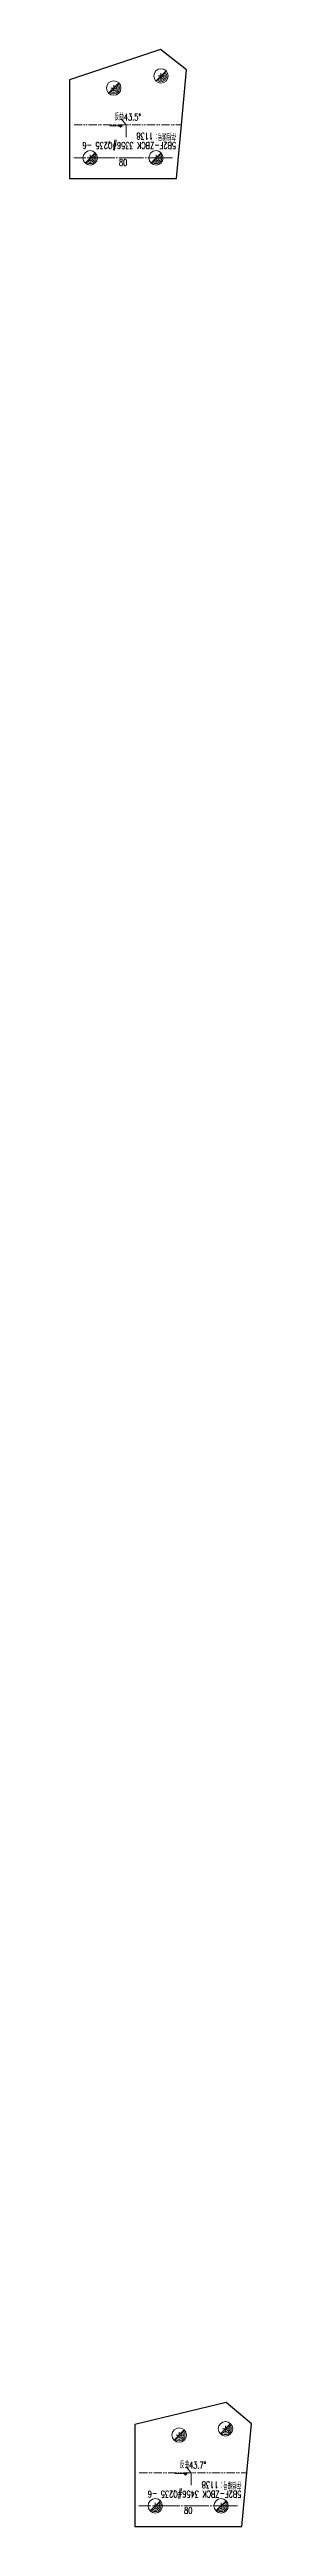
# Model space of a CAD drawing. Header units: millimetres. Extents: x -164 to 144402, y -33030 to 11430.
# Drawn here: x 1000 to 1221, y -32731 to -29731 of the extents above; entities that cross this region are included whole.
import ezdxf
from ezdxf.enums import TextEntityAlignment as Align

# ---------------------------------------------------------------- set-up
doc = ezdxf.new("R2010")
doc.units = ezdxf.units.MM
doc.header["$LTSCALE"] = 20
doc.linetypes.add('DASHDOT2X', pattern=[1.75, 1.5, -0.125, 0, -0.125])
doc.linetypes.add('DIVIDE', pattern=[0.875, 0.5, -0.125, 0, -0.125, 0, -0.125])
for name, color, linetype, lineweight in [('1', 7, 'Continuous', 25), ('11', 3, 'Continuous', 13), ('12', 7, 'Continuous', 13), ('5', 1, 'Continuous', 13), ('7', 2, 'DASHDOT2X', 13), ('8', 3, 'DIVIDE', 13)]:
    doc.layers.add(name, color=color, linetype=linetype, lineweight=lineweight)
doc.styles.get("Standard").update_dxf_attribs({"font": 'simplex', "width": 0.7, "bigfont": 'gbhzfs.shx'})

msp = doc.modelspace()

# ---------------------------------------------------------------- texts
at = {"layer": '11', "width": 0.7}
for p in [(1065, -29863.585), (1144.074, -32707.558)]:
    msp.add_text('80', height=8, dxfattribs=at).set_placement(p, align=Align.TOP_CENTER)
at = {"layer": '12', "width": 0.7}
for s, p in [('反曲43.5°', (1070.668, -29819.085)), ('反曲43.7°', (1149.835, -32663.058))]:
    msp.add_text(s, height=8, dxfattribs=at).set_placement(p, align=Align.BOTTOM_CENTER)
for s, p in [('5B2F-ZBCK 3356#Q235 -6 ', (1129.4, -29840.665)), ('存档编号：1138 ', (1129.4, -29829.465)), ('5B2F-ZBCK 3456#Q235 -6 ', (1208.753, -32685.429)), ('存档编号：1138 ', (1208.753, -32674.229))]:
    msp.add_text(s, height=8, rotation=180, dxfattribs=at).set_placement(p, align=Align.BOTTOM_LEFT)

# ---------------------------------------------------------------- blocks, each defined once
blk = doc.blocks.new('M16')
for p, q in [((-0.71, -0.71), (0.71, 0.71)), ((-0.4, 0), (0.4, 0)), ((0, 0.4), (0, -0.4))]:
    blk.add_line(p, q)
blk.add_circle((0, 0), 1)
for radius in [0.8, 0.6, 0.4, 0.2]:
    blk.add_arc((0, 0), radius, 225, 45)

# ---------------------------------------------------------------- linework, layer by layer
at = {"layer": '1'}
for p, q in [((1110.584, -29730.859), (1000, -29767.56)), ((1142.164, -29755.408), (1110.584, -29730.859)), ((1136.005, -29822.085), (1142.164, -29755.408)), ((1000, -29767.56), (1000, -29887.085)), ((1130, -29887.085), (1136.005, -29822.085)), ((1000, -29887.085), (1130, -29887.085)), ((1190.394, -32580.738), (1079.074, -32607.681)), ((1220.862, -32606.656), (1190.394, -32580.738)), ((1079.074, -32607.681), (1079.074, -32731.058)), ((1215.233, -32666.058), (1220.862, -32606.656)), ((1209.074, -32731.058), (1215.233, -32666.058)), ((1079.074, -32731.058), (1209.074, -32731.058))]:
    msp.add_line(p, q, dxfattribs=at)
at = {"layer": '12'}
for p, q in [((1068.668, -29822.085), (1062.516, -29814.829)), ((1048.668, -29823.085), (1063.668, -29823.085)), ((1061.668, -29825.085), (1059.668, -29823.085)), ((1063.668, -29823.085), (1061.668, -29825.085)), ((1068.668, -29822.085), (1068.668, -29837.085)), ((1127.835, -32667.058), (1142.835, -32667.058)), ((1140.835, -32669.058), (1138.835, -32667.058)), ((1142.835, -32667.058), (1140.835, -32669.058)), ((1147.835, -32666.058), (1141.658, -32658.829)), ((1147.835, -32666.058), (1147.835, -32681.058))]:
    msp.add_line(p, q, dxfattribs=at)
at = {"layer": '7'}
for p, q in [((1125, -29862.085), (1005, -29862.085)), ((1204.074, -32706.058), (1084.074, -32706.058))]:
    msp.add_line(p, q, dxfattribs=at)
at = {"layer": '8'}
for p, q in [((1005.332, -29822.085), (1136.005, -29822.085)), ((1084.437, -32666.058), (1215.233, -32666.058))]:
    msp.add_line(p, q, dxfattribs=at)

# ---------------------------------------------------------------- block references
at = {"layer": '5', "xscale": 8.75, "yscale": 8.75, "zscale": 8.75}
for p in [(1111.03, -29762.871), (1053.595, -29777.521), (1025, -29862.085), (1105, -29862.085), (1133.085, -32620.361), (1189.43, -32612.739), (1104.074, -32706.058), (1184.074, -32706.058)]:
    msp.add_blockref('M16', p, dxfattribs=at)

msp.set_redraw_order([(e.dxf.handle, doc.entitydb.next_handle()) for e in msp.query("TEXT MTEXT ATTDEF DIMENSION ARC_DIMENSION")])  # texts and dimensions are drawn at this point

doc.saveas('drawing.dxf')
